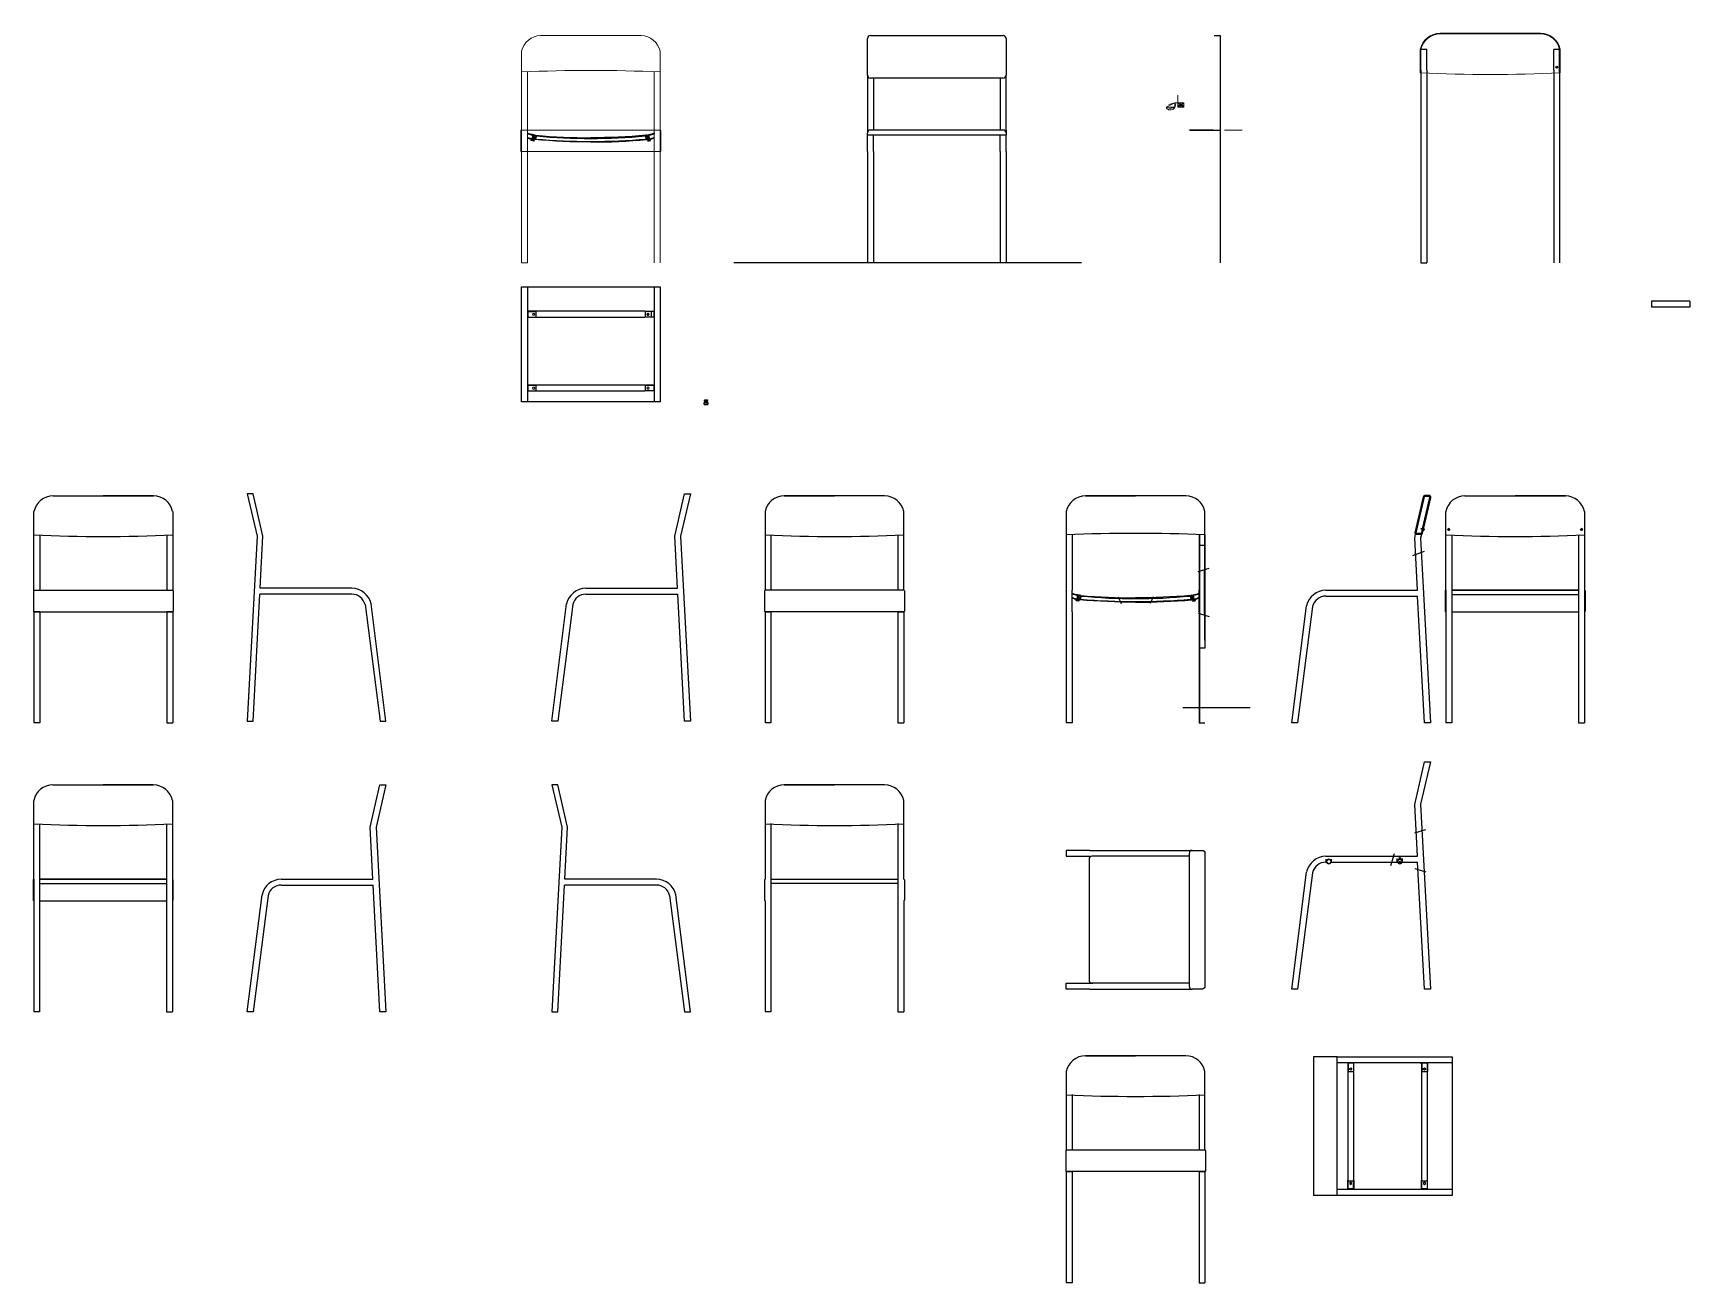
# Model space of a CAD drawing. Header units: millimetres. Extents: x 2935 to 3497, y 1209 to 1633.
import ezdxf

# ---------------------------------------------------------------- set-up
doc = ezdxf.new("R2010")
doc.units = ezdxf.units.MM
for name, color, linetype, lineweight in [('A-ANNO-DIMS', 3, 'Continuous', 18), ('A-DETL-MCUT', 4, 'Continuous', 25), ('A-FURN', 8, 'Continuous', 18)]:
    doc.layers.add(name, color=color, linetype=linetype, lineweight=lineweight)
for name, color, linetype in [('giunzioni', 3, 'Continuous'), ('rosso', 1, 'Continuous'), ('sezione', 6, 'Continuous')]:
    doc.layers.add(name, color=color, linetype=linetype)
doc.layers.add('INFO', color=2, linetype='Continuous', transparency=0.2)
pattern_1 = [(45, (-184.62583, 155.94865), (-0.0883883476, 0.0883883476), []), (45, (-184.53758, 155.94865), (-0.0883883476, 0.0883883476), [0.06, -0.025])]
pattern_2 = [(135, (-184.62583, 155.94865), (-0.0883883476, -0.0883883476), []), (135, (-184.62583, 156.0369), (-0.0883883476, -0.0883883476), [0.06, -0.025])]

msp = doc.modelspace()

# ---------------------------------------------------------------- hatches: boundary and pattern name
h = msp.add_hatch()
h.set_pattern_fill('JIS_STN_2.5', color=252, scale=0.05, angle=90)
h.set_pattern_definition(pattern_2)
h.paths.add_polyline_path([(3102.82, 1598.88), (3102.82, 1598.96, 0.041027), (3104.59, 1598.39), (3104.57, 1598.31, -0.042657)])
h.paths.add_polyline_path([(3102.82, 1597.47), (3102.82, 1597.53, 0.052346), (3104.46, 1596.99), (3104.45, 1596.94, -0.053074)])
h.paths.add_polyline_path([(3105.28, 1598.17), (3105.3, 1598.25), (3105.7, 1598.19), (3105.68, 1598.11), (3105.33, 1596.8, -0.013502), (3104.89, 1596.86), (3104.9, 1596.91, 0.023648), (3105.28, 1596.86), (3105.62, 1598.12)])
h = msp.add_hatch()
h.set_pattern_fill('JIS_STN_2.5', color=252, scale=0.05)
h.set_pattern_definition(pattern_1)
h.paths.add_polyline_path([(3103.96, 1598.55), (3103.98, 1598.6), (3104.6, 1598.44), (3104.59, 1598.39, -0.014209)])
h.paths.add_polyline_path([(3103.59, 1597.13), (3103.6, 1597.17, 0.021931), (3104.28, 1596.98), (3104.28, 1596.97), (3104.28, 1596.97), (3104.27, 1596.94)])
h = msp.add_hatch()
h.set_pattern_fill('JIS_STN_2.5', color=252, scale=0.05)
h.set_pattern_definition(pattern_1)
edge = h.paths.add_edge_path()
edge.add_line((3105.7, 1598.19), (3105.3, 1598.25))
edge.add_line((3105.3, 1598.25), (3105.31, 1598.3))
edge.add_line((3105.31, 1598.3), (3105.72, 1598.24))
edge.add_arc((3124.42, 1800.82), 203.45, 264.7247, 269.9709)
edge.add_line((3124.32, 1597.37), (3124.31, 1595.94))
edge.add_arc((3124.67, 1826.56), 230.61, 265.1872, 269.911, ccw=False)
edge.add_arc((3106.19, 1605.03), 8.31, 262.1002, 264.0197, ccw=False)
edge.add_line((3105.05, 1596.79), (3105.05, 1596.83))
edge.add_line((3105.05, 1596.83), (3105.33, 1596.8))
edge.add_line((3105.33, 1596.8), (3105.7, 1598.19))
edge = h.paths.add_edge_path()
edge.add_line((3105.87, 1598.04), (3105.58, 1596.94))
edge.add_arc((3124.82, 1828.88), 232.74, 265.258, 269.8769)
edge.add_line((3124.32, 1596.14), (3124.32, 1597.18))
edge.add_arc((3122.78, 1763.35), 166.17, 264.1602, 270.5312, ccw=False)
h = msp.add_hatch()
h.set_pattern_fill('JIS_STN_2.5', color=252, scale=0.05)
h.set_pattern_definition(pattern_1)
edge = h.paths.add_edge_path()
edge.add_line((3142.93, 1598.19), (3143.34, 1598.25))
edge.add_line((3143.34, 1598.25), (3143.33, 1598.3))
edge.add_line((3143.33, 1598.3), (3142.92, 1598.24))
edge.add_arc((3124.22, 1800.82), 203.45, 270.0291, 275.2753, ccw=False)
edge.add_line((3124.32, 1597.37), (3124.32, 1595.94))
edge.add_arc((3123.97, 1826.56), 230.61, 270.089, 274.8128)
edge.add_arc((3142.45, 1605.03), 8.31, 275.9803, 277.8998)
edge.add_line((3143.59, 1596.79), (3143.58, 1596.83))
edge.add_line((3143.58, 1596.83), (3143.3, 1596.8))
edge.add_line((3143.3, 1596.8), (3142.93, 1598.19))
edge = h.paths.add_edge_path()
edge.add_line((3142.77, 1598.04), (3143.06, 1596.94))
edge.add_arc((3123.82, 1828.88), 232.74, 270.1231, 274.742, ccw=False)
edge.add_line((3124.32, 1596.14), (3124.32, 1597.18))
edge.add_arc((3125.86, 1763.35), 166.17, 269.4688, 275.8398)
h = msp.add_hatch()
h.set_pattern_fill('JIS_STN_2.5', color=252, scale=0.05, angle=90)
h.set_pattern_definition(pattern_2)
h.paths.add_polyline_path([(3145.82, 1598.88), (3145.82, 1598.96, -0.041027), (3144.05, 1598.39), (3144.06, 1598.31, 0.042657)])
h.paths.add_polyline_path([(3145.82, 1597.47), (3145.82, 1597.53, -0.052346), (3144.18, 1596.99), (3144.19, 1596.94, 0.053074)])
h.paths.add_polyline_path([(3143.35, 1598.17), (3143.34, 1598.25), (3142.93, 1598.19), (3142.95, 1598.11), (3143.3, 1596.8, 0.013502), (3143.75, 1596.86), (3143.74, 1596.91, -0.023648), (3143.36, 1596.86), (3143.02, 1598.12)])
h = msp.add_hatch()
h.set_pattern_fill('JIS_STN_2.5', color=252, scale=0.05)
h.set_pattern_definition(pattern_1)
h.paths.add_polyline_path([(3144.67, 1598.55), (3144.66, 1598.6), (3144.04, 1598.44), (3144.05, 1598.39, 0.014209)])
h.paths.add_polyline_path([(3145.05, 1597.13), (3145.04, 1597.17, -0.021931), (3144.36, 1596.98), (3144.36, 1596.97), (3144.36, 1596.97), (3144.36, 1596.94)])
h = msp.add_hatch()
h.set_pattern_fill('JIS_STN_2.5', color=252, scale=0.05, angle=90)
h.paths.add_polyline_path([(3408.89, 1475.4, 0.48287), (3408.19, 1476.28), (3407.2, 1476.28, 0.345885), (3406.5, 1475.72), (3403.7, 1463.5, 0.481774), (3404.19, 1462.89), (3405.58, 1462.89, 0.348636), (3406.07, 1463.28)])
h.paths.add_polyline_path([(3406.69, 1475.67, -0.345118), (3407.2, 1476.08), (3408.19, 1476.08, -0.482826), (3408.7, 1475.44), (3406.22, 1464.79), (3406.22, 1464.77), (3406.28, 1464.76), (3406.29, 1464.58), (3406.17, 1464.61), (3405.87, 1463.32, -0.348636), (3405.58, 1463.09), (3404.19, 1463.09, -0.481774), (3403.9, 1463.46)], flags=16)
h = msp.add_hatch()
h.set_pattern_fill('JIS_STN_2.5', color=252, scale=0.05)
h.paths.add_polyline_path([(3406.15, 1464.61), (3406.15, 1464.62), (3406.06, 1464.64), (3405.76, 1463.38, -0.348351), (3405.57, 1463.23), (3404.21, 1463.23, -0.481903), (3404.02, 1463.47), (3406.81, 1475.65, -0.349616), (3407.2, 1475.96), (3408.19, 1475.96, -0.483091), (3408.58, 1475.47), (3406.09, 1464.8), (3406.19, 1464.78), (3408.68, 1475.45, 0.48309), (3408.19, 1476.06), (3407.2, 1476.06, 0.353543), (3406.71, 1475.66), (3403.92, 1463.46, 0.486058), (3404.19, 1463.1), (3405.57, 1463.1), (3405.59, 1463.1, 0.314072), (3405.85, 1463.32)])
h = msp.add_hatch()
h.set_pattern_fill('JIS_STN_2.5', color=252, scale=0.05, angle=90)
h.paths.add_polyline_path([(3330.44, 1424.44), (3330.58, 1424.44), (3330.58, 1459.37), (3330.44, 1459.37)])
h = msp.add_hatch()
h.set_pattern_fill('JIS_STN_2.5', color=252, scale=0.05, angle=90)
h.paths.add_polyline_path([(3332.44, 1451.07), (3332.3, 1451.02), (3332.3, 1435.59), (3332.44, 1435.54)])
h = msp.add_hatch()
h.set_pattern_fill('JIS_STN_2.5', color=252, scale=0.05, angle=90)
h.paths.add_polyline_path([(3287.44, 1442.93), (3287.44, 1443.01, 0.041027), (3289.21, 1442.44), (3289.2, 1442.36, -0.042657)])
h.paths.add_polyline_path([(3287.44, 1441.52), (3287.44, 1441.58, 0.052346), (3289.08, 1441.04), (3289.07, 1440.99, -0.053074)])
h.paths.add_polyline_path([(3289.91, 1442.22), (3289.93, 1442.3), (3290.33, 1442.24), (3290.31, 1442.16), (3289.96, 1440.85, -0.013502), (3289.51, 1440.91), (3289.52, 1440.96, 0.023648), (3289.9, 1440.91), (3290.24, 1442.17)])
h = msp.add_hatch()
h.set_pattern_fill('JIS_STN_2.5', color=252, scale=0.05, angle=90)
h.paths.add_polyline_path([(3330.44, 1442.93), (3330.44, 1443.01, -0.041027), (3328.67, 1442.44), (3328.69, 1442.36, 0.042657)])
h.paths.add_polyline_path([(3330.44, 1441.52), (3330.44, 1441.58, -0.052346), (3328.8, 1441.04), (3328.81, 1440.99, 0.053074)])
h.paths.add_polyline_path([(3327.98, 1442.22), (3327.96, 1442.3), (3327.56, 1442.24), (3327.58, 1442.16), (3327.93, 1440.85, 0.013502), (3328.37, 1440.91), (3328.36, 1440.96, -0.023648), (3327.98, 1440.91), (3327.65, 1442.17)])
h = msp.add_hatch()
h.set_pattern_fill('JIS_STN_2.5', color=252, scale=0.05)
h.paths.add_polyline_path([(3288.59, 1442.6), (3288.6, 1442.65), (3289.22, 1442.49), (3289.21, 1442.44, -0.014209)])
h.paths.add_polyline_path([(3288.21, 1441.18), (3288.22, 1441.22, 0.021931), (3288.91, 1441.03), (3288.9, 1441.02), (3288.9, 1441.02), (3288.9, 1440.99)])
h = msp.add_hatch()
h.set_pattern_fill('JIS_STN_2.5', color=252, scale=0.05)
edge = h.paths.add_edge_path()
edge.add_line((3290.33, 1442.24), (3289.93, 1442.3))
edge.add_line((3289.93, 1442.3), (3289.94, 1442.35))
edge.add_line((3289.94, 1442.35), (3290.34, 1442.29))
edge.add_arc((3309.05, 1644.87), 203.45, 264.7247, 269.9709)
edge.add_line((3308.94, 1441.42), (3308.94, 1440))
edge.add_arc((3309.3, 1670.61), 230.61, 265.1872, 269.911, ccw=False)
edge.add_arc((3290.82, 1449.08), 8.31, 262.1002, 264.0197, ccw=False)
edge.add_line((3289.67, 1440.84), (3289.68, 1440.88))
edge.add_line((3289.68, 1440.88), (3289.96, 1440.85))
edge.add_line((3289.96, 1440.85), (3290.33, 1442.24))
edge = h.paths.add_edge_path()
edge.add_line((3290.5, 1442.09), (3290.2, 1440.99))
edge.add_arc((3309.44, 1672.93), 232.74, 265.258, 269.8769)
edge.add_line((3308.94, 1440.19), (3308.94, 1441.23))
edge.add_arc((3307.4, 1607.4), 166.17, 264.1602, 270.5312, ccw=False)
h = msp.add_hatch()
h.set_pattern_fill('JIS_STN_2.5', color=252, scale=0.05)
edge = h.paths.add_edge_path()
edge.add_line((3327.56, 1442.24), (3327.96, 1442.3))
edge.add_line((3327.96, 1442.3), (3327.95, 1442.35))
edge.add_line((3327.95, 1442.35), (3327.55, 1442.29))
edge.add_arc((3308.84, 1644.87), 203.45, 270.0291, 275.2753, ccw=False)
edge.add_line((3308.94, 1441.42), (3308.95, 1440))
edge.add_arc((3308.59, 1670.61), 230.61, 270.089, 274.8128)
edge.add_arc((3327.07, 1449.08), 8.31, 275.9803, 277.8998)
edge.add_line((3328.22, 1440.84), (3328.21, 1440.88))
edge.add_line((3328.21, 1440.88), (3327.93, 1440.85))
edge.add_line((3327.93, 1440.85), (3327.56, 1442.24))
edge = h.paths.add_edge_path()
edge.add_line((3327.39, 1442.09), (3327.68, 1440.99))
edge.add_arc((3308.44, 1672.93), 232.74, 270.1231, 274.742, ccw=False)
edge.add_line((3308.94, 1440.19), (3308.94, 1441.23))
edge.add_arc((3310.48, 1607.4), 166.17, 269.4688, 275.8398)
h = msp.add_hatch()
h.set_pattern_fill('JIS_STN_2.5', color=252, scale=0.05)
h.paths.add_polyline_path([(3329.3, 1442.6), (3329.29, 1442.65), (3328.66, 1442.49), (3328.67, 1442.44, 0.014209)])
h.paths.add_polyline_path([(3329.68, 1441.18), (3329.66, 1441.22, -0.021931), (3328.98, 1441.03), (3328.98, 1441.02), (3328.98, 1441.02), (3328.99, 1440.99)])
h = msp.add_hatch()
h.set_pattern_fill('JIS_STN_2.5', color=252, scale=0.05, angle=90)
edge = h.paths.add_edge_path()
edge.add_ellipse((3398.49, 1353.26), major_axis=(0.345, 0), ratio=0.419241, start_angle=339.8271, end_angle=560.1729)
edge.add_ellipse((3398.49, 1353.16), major_axis=(0.345, 0), ratio=0.419241, start_angle=20.1729, end_angle=159.8271, ccw=False)
edge = h.paths.add_edge_path()
edge.add_ellipse((3398.49, 1351.88), major_axis=(0.345, 0), ratio=0.54576, start_angle=347.9343, end_angle=552.0657)
edge.add_ellipse((3398.49, 1351.8), major_axis=(0.345, 0), ratio=0.54576, start_angle=158.8268, end_angle=167.9343, ccw=False)
edge.add_ellipse((3398.49, 1351.8), major_axis=(0.345, 0), ratio=0.54576, start_angle=21.1732, end_angle=158.8268, ccw=False)
edge.add_ellipse((3398.49, 1351.8), major_axis=(0.345, 0), ratio=0.54576, start_angle=12.0657, end_angle=21.1732, ccw=False)
h = msp.add_hatch()
h.set_pattern_fill('JIS_STN_2.5', color=252, scale=0.05, angle=90)
edge = h.paths.add_edge_path(flags=16)
edge.add_arc((3398.49, 1351.95), 0.816, 12.1622, 167.8378)
edge.add_arc((3398.49, 1352.29), 0.816, 192.1622, 347.8378)
edge = h.paths.add_edge_path()
edge.add_arc((3398.49, 1351.95), 0.916, 10.8558, 169.1821)
edge.add_arc((3398.49, 1352.29), 0.916, 190.9085, 349.1336)

# ---------------------------------------------------------------- linework, layer by layer
for p, q in [((3218.06, 1618.61), (3218.06, 1631.01)), ((3219.06, 1632.01), (3264.06, 1632.01)), ((3265.06, 1631.01), (3265.06, 1618.61)), ((3264.06, 1617.61), (3219.06, 1617.61)), ((3220.06, 1617.61), (3220.06, 1600.01)), ((3263.06, 1617.61), (3263.06, 1600.01)), ((3263.06, 1617.61), (3263.06, 1600.01)), ((3265.06, 1617.61), (3265.06, 1618.61)), ((3104.27, 1596.94), (3103.59, 1597.13)), ((3103.96, 1598.55), (3103.98, 1598.6)), ((3104.6, 1598.44), (3103.98, 1598.6)), ((3104.27, 1596.94), (3104.28, 1596.98)), ((3104.46, 1596.99), (3104.45, 1596.94)), ((3104.59, 1598.39), (3104.6, 1598.44)), ((3104.89, 1596.86), (3104.9, 1596.91)), ((3105.05, 1596.79), (3105.05, 1596.83)), ((3105.62, 1598.12), (3105.28, 1596.86)), ((3105.68, 1598.11), (3105.33, 1596.8)), ((3105.35, 1596.85), (3105.33, 1596.8)), ((3105.87, 1598.04), (3105.58, 1596.94)), ((3105.68, 1598.11), (3105.7, 1598.19)), ((3124.32, 1597.37), (3125.57, 1597.37)), ((3142.77, 1598.04), (3143.06, 1596.94)), ((3142.95, 1598.11), (3142.93, 1598.19)), ((3142.95, 1598.11), (3143.3, 1596.8)), ((3143.02, 1598.12), (3143.36, 1596.86)), ((3143.29, 1596.85), (3143.3, 1596.8)), ((3143.59, 1596.79), (3143.58, 1596.83)), ((3143.75, 1596.86), (3143.74, 1596.91)), ((3144.04, 1598.44), (3144.66, 1598.6)), ((3144.05, 1598.39), (3144.04, 1598.44)), ((3144.18, 1596.99), (3144.19, 1596.94)), ((3144.36, 1596.94), (3145.05, 1597.13)), ((3144.36, 1596.94), (3144.36, 1596.98)), ((3144.67, 1598.55), (3144.66, 1598.6)), ((3218.06, 1598.26), (3218.06, 1599.01)), ((3265.06, 1598.26), (3218.06, 1598.26)), ((3218.06, 1592.7), (3218.06, 1598.26)), ((3263.76, 1600.01), (3219.06, 1600.01)), ((3220.06, 1592.7), (3220.06, 1598.26)), ((3263.06, 1592.7), (3263.06, 1598.26)), ((3264.06, 1600.01), (3263.76, 1600.01)), ((3265.06, 1600.01), (3265.06, 1598.26)), ((3265.06, 1599.01), (3265.06, 1598.26)), ((3265.06, 1592.7), (3265.06, 1598.26)), ((3218.06, 1592.7), (3218.06, 1555.01)), ((3220.06, 1592.7), (3220.06, 1555.01)), ((3263.06, 1592.7), (3263.06, 1555.01)), ((3265.06, 1592.7), (3265.06, 1555.01)), ((3100.82, 1546.92), (3124.32, 1546.92)), ((3102.82, 1546.92), (3102.82, 1507.92)), ((3102.82, 1546.92), (3102.82, 1541.6)), ((3145.82, 1546.92), (3145.82, 1507.92)), ((3142.67, 1538.59), (3105.97, 1538.59)), ((3142.67, 1538.59), (3144.71, 1538.59)), ((3142.87, 1536.59), (3142.87, 1538.59)), ((3144.06, 1538.59), (3144.71, 1538.59)), ((3144.71, 1538.59), (3144.71, 1536.59)), ((3145.82, 1538.54), (3144.71, 1538.54)), ((3145.82, 1538.54), (3144.82, 1538.54)), ((3145.62, 1538.54), (3145.62, 1536.64)), ((3145.62, 1538.54), (3145.62, 1536.64)), ((3145.72, 1538.54), (3145.72, 1536.64)), ((3105.97, 1536.59), (3142.67, 1536.59)), ((3144.71, 1536.59), (3142.67, 1536.59)), ((3145.82, 1536.64), (3144.71, 1536.64)), ((2976.14, 1476.06), (2959.11, 1476.06)), ((3189.83, 1476.06), (3206.86, 1476.06)), ((3291.92, 1476.06), (3308.94, 1476.06)), ((3454.58, 1476.06), (3437.55, 1476.06)), ((2937.61, 1462.87), (2937.61, 1444.06)), ((2937.61, 1461.75), (2937.61, 1444.06)), ((2980.61, 1462.87), (2980.61, 1444.06)), ((3185.36, 1462.87), (3185.36, 1444.06)), ((3228.36, 1462.87), (3228.36, 1444.06)), ((3228.36, 1461.75), (3228.36, 1444.06)), ((3287.44, 1462.87), (3287.44, 1444.06)), ((3330.44, 1462.87), (3330.44, 1444.06)), ((3330.44, 1461.75), (3330.44, 1444.06)), ((3330.58, 1462.9), (3330.58, 1444.09)), ((3332.3, 1462.9), (3332.3, 1444.09)), ((3332.44, 1462.87), (3332.44, 1444.06)), ((3332.44, 1461.75), (3332.44, 1444.06)), ((3416.05, 1462.7), (3416.05, 1444.06)), ((3416.05, 1461.75), (3416.05, 1444.06)), ((3459.05, 1462.71), (3459.05, 1444.06)), ((3330.44, 1459.37), (3332.44, 1459.37)), ((3330.44, 1459.37), (3331.44, 1459.37)), ((3402.87, 1455.81), (3406.88, 1457.31)), ((3330.14, 1450.37), (3333.88, 1451.5)), ((2935.41, 1443.86), (2935.41, 1436.95)), ((2935.61, 1444.06), (2982.61, 1444.06)), ((2935.61, 1444.06), (2937.61, 1444.06)), ((2980.61, 1444.06), (2982.61, 1444.06)), ((2982.81, 1443.86), (2982.81, 1436.95)), ((3183.16, 1443.86), (3183.16, 1436.95)), ((3230.36, 1444.06), (3183.36, 1444.06)), ((3185.36, 1444.06), (3183.36, 1444.06)), ((3230.36, 1444.06), (3228.36, 1444.06)), ((3230.56, 1443.86), (3230.56, 1436.95)), ((3285.44, 1444.06), (3285.44, 1436.75)), ((3287.44, 1436.75), (3287.44, 1444.06)), ((3330.44, 1443.01), (3330.44, 1444.06)), ((3330.44, 1442.93), (3330.44, 1441.58)), ((3330.58, 1444.09), (3330.58, 1436.77)), ((3332.3, 1444.09), (3332.3, 1427.13)), ((3332.44, 1436.75), (3332.44, 1444.06)), ((3413.85, 1443.86), (3413.85, 1436.95)), ((3414.05, 1444.06), (3414.05, 1436.75)), ((3416.05, 1444.06), (3416.05, 1436.75)), ((3459.05, 1444.06), (3416.05, 1444.06)), ((3416.05, 1444.06), (3459.05, 1444.06)), ((3459.05, 1444.06), (3459.05, 1436.75)), ((3461.05, 1444.06), (3461.05, 1436.75)), ((3461.25, 1443.86), (3461.25, 1436.95)), ((3019.03, 1442.72), (3012.19, 1442.72)), ((3041.46, 1442.72), (3019.03, 1442.72)), ((3043.32, 1442.72), (3041.46, 1442.72)), ((3122.65, 1442.72), (3124.51, 1442.72)), ((3124.51, 1442.72), (3146.94, 1442.72)), ((3146.94, 1442.72), (3153.78, 1442.72)), ((3288.9, 1440.99), (3288.21, 1441.18)), ((3288.59, 1442.6), (3288.6, 1442.65)), ((3289.22, 1442.49), (3288.6, 1442.65)), ((3288.9, 1440.99), (3288.91, 1441.03)), ((3289.08, 1441.04), (3289.07, 1440.99)), ((3289.21, 1442.44), (3289.22, 1442.49)), ((3289.51, 1440.91), (3289.52, 1440.96)), ((3289.67, 1440.84), (3289.68, 1440.88)), ((3290.24, 1442.17), (3289.9, 1440.91)), ((3290.31, 1442.16), (3289.96, 1440.85)), ((3289.97, 1440.9), (3289.96, 1440.85)), ((3290.5, 1442.09), (3290.2, 1440.99)), ((3290.31, 1442.16), (3290.33, 1442.24)), ((3303.04, 1441.84), (3304.07, 1439.51)), ((3308.94, 1441.42), (3310.2, 1441.42)), ((3314.85, 1441.84), (3313.82, 1439.51)), ((3327.39, 1442.09), (3327.68, 1440.99)), ((3327.58, 1442.16), (3327.56, 1442.24)), ((3327.58, 1442.16), (3327.93, 1440.85)), ((3327.65, 1442.17), (3327.98, 1440.91)), ((3327.91, 1440.9), (3327.93, 1440.85)), ((3328.22, 1440.84), (3328.21, 1440.88)), ((3328.37, 1440.91), (3328.36, 1440.96)), ((3328.66, 1442.49), (3329.29, 1442.65)), ((3328.67, 1442.44), (3328.66, 1442.49)), ((3328.8, 1441.04), (3328.81, 1440.99)), ((3328.99, 1440.99), (3328.98, 1441.03)), ((3328.99, 1440.99), (3329.68, 1441.18)), ((3329.3, 1442.6), (3329.29, 1442.65)), ((3330.44, 1436.75), (3330.44, 1441.52)), ((3373.38, 1442.06), (3404.51, 1442.06)), ((3373.38, 1442.06), (3404.51, 1442.06)), ((3416.05, 1442.56), (3459.05, 1442.56)), ((2935.61, 1436.75), (2935.61, 1399.06)), ((2935.61, 1436.75), (2982.61, 1436.75)), ((2937.61, 1436.75), (2935.61, 1436.75)), ((2937.61, 1436.75), (2937.61, 1399.06)), ((2980.61, 1436.75), (2980.61, 1399.06)), ((2982.61, 1436.75), (2980.61, 1436.75)), ((2982.61, 1436.75), (2982.61, 1399.06)), ((3183.36, 1436.75), (3183.36, 1399.06)), ((3230.36, 1436.75), (3183.36, 1436.75)), ((3183.36, 1436.75), (3185.36, 1436.75)), ((3185.36, 1436.75), (3185.36, 1399.06)), ((3228.36, 1436.75), (3228.36, 1399.06)), ((3228.36, 1436.75), (3230.36, 1436.75)), ((3230.36, 1436.75), (3230.36, 1399.06)), ((3285.44, 1436.75), (3285.44, 1399.06)), ((3287.44, 1436.75), (3287.44, 1399.06)), ((3330.14, 1436.24), (3333.88, 1435.11)), ((3330.44, 1436.75), (3330.44, 1399.06)), ((3330.58, 1436.77), (3330.58, 1399.09)), ((3332.44, 1436.75), (3332.44, 1424.44)), ((3414.05, 1436.75), (3414.05, 1399.06)), ((3416.05, 1436.75), (3416.05, 1399.06)), ((3416.05, 1436.75), (3459.05, 1436.75)), ((3459.05, 1436.75), (3459.05, 1399.06)), ((3461.05, 1436.75), (3461.05, 1399.06)), ((3332.44, 1424.44), (3330.44, 1424.44)), ((3324.91, 1404.35), (3347.78, 1404.35)), ((2937.61, 1399.06), (2935.61, 1399.06)), ((2980.61, 1399.06), (2982.61, 1399.06)), ((3185.36, 1399.06), (3183.36, 1399.06)), ((3228.36, 1399.06), (3230.36, 1399.06)), ((3287.44, 1399.06), (3285.44, 1399.06)), ((3330.44, 1399.06), (3332.44, 1399.06)), ((3416.05, 1399.06), (3414.05, 1399.06)), ((3459.05, 1399.06), (3461.05, 1399.06)), ((2976.05, 1378.12), (2959.02, 1378.12)), ((3189.83, 1378.12), (3206.86, 1378.12)), ((2937.52, 1364.76), (2937.52, 1346.12)), ((2980.52, 1364.77), (2980.52, 1346.12)), ((3185.36, 1364.94), (3185.36, 1346.12)), ((3228.36, 1364.94), (3228.36, 1346.12)), ((2937.52, 1363.81), (2937.52, 1346.12)), ((3228.36, 1363.81), (3228.36, 1346.12)), ((3403.55, 1361.82), (3407.29, 1362.95)), ((3293.44, 1355.87), (3285.44, 1355.87)), ((3285.44, 1355.87), (3285.44, 1353.87)), ((3285.44, 1353.87), (3293.44, 1353.87)), ((3293.44, 1355.87), (3328.07, 1355.87)), ((3327.07, 1353.87), (3294.14, 1353.87)), ((3298.06, 1353.87), (3297.06, 1353.87)), ((3322.06, 1353.87), (3318.44, 1353.87)), ((3323.06, 1353.87), (3322.06, 1353.87)), ((3323.11, 1353.87), (3322.11, 1353.87)), ((3322.11, 1353.87), (3322.16, 1353.87)), ((3324.11, 1353.87), (3324.06, 1353.87)), ((3327.07, 1354.87), (3327.07, 1309.87)), ((3374.44, 1353.87), (3404.41, 1353.87)), ((3374.44, 1353.87), (3404.41, 1353.87)), ((3396.51, 1354.66), (3395.36, 1350.69)), ((3397.59, 1352.12), (3397.59, 1353.16)), ((3399.39, 1352.12), (3399.39, 1353.15)), ((3293.14, 1352.87), (3293.14, 1311.87)), ((3373.38, 1351.87), (3373.63, 1351.87)), ((3373.38, 1351.87), (3373.63, 1351.87)), ((3373.54, 1352.12), (3373.54, 1352.87)), ((3375.25, 1351.87), (3397.68, 1351.87)), ((3375.25, 1351.87), (3397.68, 1351.87)), ((3375.34, 1352.12), (3375.34, 1352.87)), ((3398.16, 1351.87), (3398.81, 1351.87)), ((3399.18, 1351.87), (3399.19, 1351.87)), ((3399.3, 1351.87), (3404.51, 1351.87)), ((3399.3, 1351.87), (3404.51, 1351.87)), ((3403.55, 1349.69), (3407.29, 1348.56)), ((2935.32, 1345.92), (2935.32, 1339.01)), ((2935.52, 1346.12), (2935.52, 1338.81)), ((2937.52, 1346.12), (2937.52, 1338.81)), ((2980.52, 1346.12), (2937.52, 1346.12)), ((2937.52, 1346.12), (2980.52, 1346.12)), ((2937.52, 1344.62), (2980.52, 1344.62)), ((2980.52, 1346.12), (2980.52, 1338.81)), ((2982.52, 1346.12), (2982.52, 1338.81)), ((2982.72, 1345.92), (2982.72, 1339.01)), ((3019.44, 1344.12), (3021.3, 1344.12)), ((3021.3, 1344.12), (3043.73, 1344.12)), ((3043.73, 1344.12), (3050.57, 1344.12)), ((3122.24, 1344.12), (3115.4, 1344.12)), ((3144.67, 1344.12), (3122.24, 1344.12)), ((3146.53, 1344.12), (3144.67, 1344.12)), ((3183.16, 1345.92), (3183.16, 1339.01)), ((3185.36, 1346.12), (3185.36, 1338.81)), ((3185.36, 1346.12), (3228.36, 1346.12)), ((3228.36, 1344.62), (3185.36, 1344.62)), ((3228.36, 1346.12), (3228.36, 1338.81)), ((3230.56, 1345.92), (3230.56, 1339.01)), ((2935.52, 1338.81), (2935.52, 1301.12)), ((2937.52, 1338.81), (2937.52, 1301.12)), ((2937.52, 1338.81), (2980.52, 1338.81)), ((2980.52, 1338.81), (2980.52, 1301.12)), ((2982.52, 1338.81), (2982.52, 1301.12)), ((3183.36, 1338.81), (3183.36, 1301.12)), ((3185.36, 1338.81), (3185.36, 1301.12)), ((3228.36, 1338.81), (3228.36, 1301.12)), ((3230.36, 1338.81), (3230.36, 1301.12)), ((3285.44, 1308.87), (3285.44, 1310.87)), ((3285.44, 1310.87), (3294.44, 1310.87)), ((3293.44, 1308.87), (3285.44, 1308.87)), ((3293.44, 1308.87), (3328.07, 1308.87)), ((3327.07, 1310.87), (3294.14, 1310.87)), ((2937.52, 1301.12), (2935.52, 1301.12)), ((2980.52, 1301.12), (2982.52, 1301.12)), ((3185.36, 1301.12), (3183.36, 1301.12)), ((3228.36, 1301.12), (3230.36, 1301.12)), ((3291.92, 1286.31), (3308.94, 1286.31)), ((3369.21, 1285.93), (3369.21, 1238.93)), ((3377.21, 1285.93), (3369.21, 1285.93)), ((3416.21, 1285.93), (3416.21, 1262.43)), ((3416.21, 1283.93), (3377.21, 1283.93)), ((3380.87, 1280.78), (3380.87, 1244.08)), ((3382.87, 1244.08), (3382.87, 1280.78)), ((3405.87, 1280.78), (3405.87, 1244.08)), ((3407.87, 1240.93), (3407.87, 1280.78)), ((3287.44, 1273.13), (3287.44, 1254.31)), ((3330.44, 1273.13), (3330.44, 1254.31)), ((3330.44, 1272.01), (3330.44, 1254.31)), ((3285.24, 1254.11), (3285.24, 1247.2)), ((3332.44, 1254.31), (3285.44, 1254.31)), ((3287.44, 1254.31), (3285.44, 1254.31)), ((3332.44, 1254.31), (3330.44, 1254.31)), ((3332.64, 1254.11), (3332.64, 1247.2)), ((3285.44, 1247), (3285.44, 1209.31)), ((3332.44, 1247), (3285.44, 1247)), ((3285.44, 1247), (3287.44, 1247)), ((3287.44, 1247), (3287.44, 1209.31)), ((3330.44, 1247), (3330.44, 1209.31)), ((3330.44, 1247), (3332.44, 1247)), ((3332.44, 1247), (3332.44, 1209.31)), ((3416.21, 1240.93), (3377.21, 1240.93)), ((3377.21, 1238.93), (3369.21, 1238.93)), ((3287.44, 1209.31), (3285.44, 1209.31)), ((3330.44, 1209.31), (3332.44, 1209.31))]:
    msp.add_line(p, q)
for points in [[(3218.06, 1618.61), (3218.06, 1599.01)], [(3265.06, 1600.01), (3265.06, 1617.61)], [(3104.57, 1598.31), (3104.59, 1598.39)], [(3105.62, 1598.12), (3105.28, 1598.17), (3105.3, 1598.25), (3105.7, 1598.19)], [(3143.02, 1598.12), (3143.35, 1598.17), (3143.34, 1598.25), (3142.93, 1598.19)], [(3144.06, 1598.31), (3144.05, 1598.39)], [(3145.04, 1597.17), (3145.05, 1597.13)], [(3043.32, 1444.72), (3012.3, 1444.72), (3013.21, 1462.32), (3009.9, 1476.72), (3007.88, 1476.72), (3011.23, 1462.35), (3007.88, 1399.72), (3009.89, 1399.72), (3012.19, 1442.72)], [(3122.65, 1444.72), (3153.67, 1444.72), (3152.77, 1462.32), (3156.07, 1476.72), (3158.09, 1476.72), (3154.74, 1462.35), (3158.09, 1399.72), (3156.08, 1399.72), (3153.78, 1442.72)], [(2942.08, 1476.06), (2976.14, 1476.06)], [(3223.89, 1476.06), (3189.83, 1476.06)], [(3325.97, 1476.06), (3291.92, 1476.06)], [(3420.52, 1476.06), (3454.58, 1476.06)], [(2935.61, 1444.06), (2935.61, 1470.75)], [(2982.61, 1470.75), (2982.61, 1444.06)], [(3183.36, 1470.75), (3183.36, 1444.06)], [(3230.36, 1444.06), (3230.36, 1470.75)], [(3285.44, 1470.75), (3285.44, 1444.06)], [(3332.44, 1444.06), (3332.44, 1470.75)], [(3414.05, 1444.06), (3414.05, 1470.75)], [(3461.05, 1470.75), (3461.05, 1444.06)], [(3373.38, 1444.06), (3404.41, 1444.06), (3403.5, 1461.67), (3403.82, 1463.06)], [(3405.76, 1462.92), (3405.47, 1461.69), (3408.82, 1399.06), (3406.81, 1399.06), (3404.51, 1442.06)], [(3405.87, 1463.32), (3406.17, 1464.61)], [(3330.44, 1442.93), (3330.44, 1424.44), (3330.58, 1424.44), (3330.58, 1459.37), (3330.44, 1459.37), (3330.44, 1443.01)], [(3332.3, 1451.02), (3332.44, 1451.07), (3332.44, 1435.54), (3332.3, 1435.59), (3332.3, 1451.02)], [(3330.44, 1441.58), (3330.44, 1442.93)], [(3047.79, 1439.17), (3052.88, 1399.72), (3054.88, 1399.72), (3049.86, 1439.41)], [(3118.18, 1439.17), (3113.09, 1399.72), (3111.09, 1399.72), (3116.11, 1439.41)], [(3288.22, 1441.22), (3288.21, 1441.18)], [(3289.2, 1442.36), (3289.21, 1442.44)], [(3290.24, 1442.17), (3289.91, 1442.22), (3289.93, 1442.3), (3290.33, 1442.24)], [(3327.65, 1442.17), (3327.98, 1442.22), (3327.96, 1442.3), (3327.56, 1442.24)], [(3328.69, 1442.36), (3328.67, 1442.44)], [(3329.66, 1441.22), (3329.68, 1441.18)], [(3368.91, 1438.51), (3363.82, 1399.06), (3361.82, 1399.06), (3366.84, 1438.75)], [(3373.38, 1353.87), (3404.41, 1353.87), (3403.5, 1371.47), (3406.8, 1385.87), (3408.82, 1385.87), (3405.47, 1371.5), (3408.82, 1308.87), (3406.81, 1308.87), (3404.51, 1351.87)], [(2942, 1378.12), (2976.05, 1378.12)], [(3019.44, 1346.12), (3050.46, 1346.12), (3049.55, 1363.73), (3052.85, 1378.12), (3054.88, 1378.12), (3051.53, 1363.76), (3054.88, 1301.12), (3052.86, 1301.12), (3050.57, 1344.12)], [(3146.53, 1346.12), (3115.51, 1346.12), (3116.42, 1363.73), (3113.12, 1378.12), (3111.09, 1378.12), (3114.44, 1363.76), (3111.09, 1301.12), (3113.11, 1301.12), (3115.4, 1344.12)], [(3223.89, 1378.12), (3189.83, 1378.12)], [(2935.52, 1346.12), (2935.52, 1372.81)], [(2982.52, 1372.81), (2982.52, 1346.12)], [(3183.36, 1372.81), (3183.36, 1346.12)], [(3230.36, 1346.12), (3230.36, 1372.81)], [(3368.91, 1348.32), (3363.82, 1308.87), (3361.82, 1308.87), (3366.84, 1348.55)], [(3014.97, 1340.57), (3009.88, 1301.12), (3007.88, 1301.12), (3012.9, 1340.81)], [(3151, 1340.57), (3156.09, 1301.12), (3158.09, 1301.12), (3153.07, 1340.81)], [(3325.97, 1286.31), (3291.92, 1286.31)], [(3285.44, 1281), (3285.44, 1254.31)], [(3332.44, 1254.31), (3332.44, 1281)]]:
    msp.add_lwpolyline(points)
for points in [[(3124.32, 1595.94, -0.020513), (3105.32, 1596.76, -0.008376), (3105.05, 1596.79), (3105.05, 1596.83), (3105.33, 1596.8), (3105.7, 1598.19), (3105.3, 1598.25), (3105.31, 1598.3), (3105.72, 1598.24, 0.022895), (3124.32, 1597.37)], [(3124.32, 1595.94, 0.020513), (3143.31, 1596.76, 0.008376), (3143.59, 1596.79), (3143.58, 1596.83), (3143.3, 1596.8), (3142.93, 1598.19), (3143.34, 1598.25), (3143.33, 1598.3), (3142.92, 1598.24, -0.022895), (3124.32, 1597.37)], [(3406.17, 1464.59), (3405.87, 1463.32, -0.348636), (3405.58, 1463.09), (3404.19, 1463.09, -0.481774), (3403.9, 1463.46), (3406.69, 1475.67, -0.345118), (3407.2, 1476.08)], [(3406.15, 1464.62), (3405.85, 1463.32, -0.314072), (3405.59, 1463.1), (3405.57, 1463.1), (3404.19, 1463.1, -0.486058), (3403.92, 1463.46), (3406.71, 1475.66, -0.353543), (3407.2, 1476.06), (3408.19, 1476.06)], [(3406.06, 1464.64), (3405.76, 1463.38, -0.348351), (3405.57, 1463.23), (3404.21, 1463.23, -0.481903), (3404.02, 1463.47), (3406.81, 1475.65, -0.349616), (3407.2, 1475.96), (3408.19, 1475.96, -0.483091), (3408.58, 1475.47), (3406.09, 1464.8)], [(3408.68, 1475.45, 0.483091), (3408.19, 1476.06, -0.483091), (3408.68, 1475.45), (3406.19, 1464.78)], [(3406.21, 1464.77), (3408.7, 1475.44, 0.483134), (3408.19, 1476.08), (3407.2, 1476.08)], [(3308.94, 1440, -0.020513), (3289.95, 1440.81, -0.008376), (3289.67, 1440.84), (3289.68, 1440.88), (3289.96, 1440.85), (3290.33, 1442.24), (3289.93, 1442.3), (3289.94, 1442.35), (3290.34, 1442.29, 0.022895), (3308.94, 1441.42)], [(3308.94, 1440, 0.020513), (3327.94, 1440.81, 0.008376), (3328.22, 1440.84), (3328.21, 1440.88), (3327.93, 1440.85), (3327.56, 1442.24), (3327.96, 1442.3), (3327.95, 1442.35), (3327.55, 1442.29, -0.022895), (3308.94, 1441.42)], [(3328.07, 1355.87), (3331.44, 1355.87, -0.414214), (3332.44, 1354.87), (3332.44, 1309.87, -0.414214), (3331.44, 1308.87), (3328.07, 1308.87)]]:
    msp.add_lwpolyline(points, format="xyb")
for points in [[(3100.82, 1507.92), (3100.82, 1546.92), (3147.82, 1546.92), (3147.82, 1507.92)], [(3144.05, 1537.54), (3143.87, 1537.85), (3143.51, 1537.85), (3143.33, 1537.54), (3143.51, 1537.22), (3143.87, 1537.22)], [(3377.21, 1285.93), (3416.21, 1285.93), (3416.21, 1238.93), (3377.21, 1238.93)]]:
    msp.add_lwpolyline(points, close=True)
msp.add_lwpolyline([(3403.7, 1463.5), (3406.5, 1475.72, -0.345885), (3407.2, 1476.28), (3408.19, 1476.28, -0.483091), (3408.89, 1475.4), (3406.07, 1463.28, -0.348636), (3405.58, 1462.89), (3404.19, 1462.89, -0.481774)], format="xyb", close=True)
for centre, radius, start, end in [((3219.06, 1631.01), 1, 90, 180), ((3264.06, 1631.01), 1, 0, 90), ((3219.06, 1618.61), 1, 180, 270), ((3264.06, 1618.61), 1, 270, 0), ((3107.17, 1609.44), 11.35, 247.4763, 256.8737), ((3107, 1608.86), 10.82, 247.2963, 257.0668), ((3106.2, 1605.07), 8.26, 245.8429, 257.8288), ((3106.12, 1604.86), 8.1, 245.9207, 258.0729), ((3106.2, 1605.07), 8.31, 260.9256, 264.0197), ((3105.61, 1600.9), 4.05, 259.909, 265.3277), ((3124.82, 1828.88), 232.74, 265.258, 269.8769), ((3122.78, 1763.35), 166.17, 264.1602, 270.5324), ((3125.86, 1763.35), 166.17, 269.4676, 275.8398), ((3123.82, 1828.88), 232.74, 270.1231, 274.742), ((3142.44, 1605.07), 8.31, 275.9803, 279.0744), ((3143.03, 1600.9), 4.05, 274.6723, 280.091), ((3141.47, 1609.44), 11.35, 283.1263, 292.5237), ((3141.64, 1608.86), 10.82, 282.9332, 292.7037), ((3142.44, 1605.07), 8.26, 282.1712, 294.1571), ((3142.51, 1604.86), 8.1, 281.9271, 294.0793), ((3219.06, 1599.01), 1, 90, 180), ((3264.06, 1599.01), 1, 0, 90), ((2942.24, 1469.27), 6.79, 91.3429, 167.4024), ((2975.98, 1469.27), 6.79, 12.5976, 88.6571), ((3189.99, 1469.27), 6.79, 91.3429, 167.4024), ((3223.73, 1469.27), 6.79, 12.5976, 88.6571), ((3292.07, 1469.27), 6.79, 91.3429, 167.4024), ((3325.81, 1469.27), 6.79, 12.5976, 88.6571), ((3420.68, 1469.27), 6.79, 91.3429, 167.4024), ((3454.42, 1469.27), 6.79, 12.5976, 88.6571), ((2959.11, 1987.57), 525.31, 267.436, 272.564), ((3206.86, 1987.57), 525.31, 267.436, 272.564), ((3308.94, 938.01), 525.31, 87.436, 92.564), ((3437.55, 1987.57), 525.31, 267.436, 272.564), ((2935.69, 1443.78), 0.293, 106.1663, 163.8337), ((2982.53, 1443.78), 0.293, 16.1663, 73.8337), ((3043.24, 1437.94), 6.78, 12.4931, 89.3401), ((3122.73, 1437.94), 6.78, 90.6599, 167.5069), ((3183.44, 1443.78), 0.293, 106.1663, 163.8337), ((3230.28, 1443.78), 0.293, 16.1663, 73.8337), ((3291.79, 1453.49), 11.35, 247.4763, 256.8737), ((3291.62, 1452.91), 10.82, 247.2963, 257.0668), ((3326.1, 1453.49), 11.35, 283.1263, 292.5237), ((3326.27, 1452.91), 10.82, 282.9332, 292.7037), ((3373.46, 1437.28), 6.78, 90.6599, 167.5069), ((3414.13, 1443.78), 0.293, 106.1663, 163.8337), ((3460.97, 1443.78), 0.293, 16.1663, 73.8337), ((3043.36, 1438.17), 4.55, 12.6728, 90.4312), ((3122.61, 1438.17), 4.55, 89.5688, 167.3272), ((3290.83, 1449.12), 8.26, 245.8429, 257.8288), ((3290.75, 1448.92), 8.1, 245.9207, 258.0729), ((3290.83, 1449.12), 8.31, 260.9256, 264.0197), ((3290.23, 1444.95), 4.05, 259.909, 265.3277), ((3309.44, 1672.93), 232.74, 265.258, 269.8769), ((3307.4, 1607.4), 166.17, 264.1602, 270.5324), ((3310.48, 1607.4), 166.17, 269.4676, 275.8398), ((3308.44, 1672.93), 232.74, 270.1231, 274.742), ((3327.06, 1449.12), 8.31, 275.9803, 279.0744), ((3327.65, 1444.95), 4.05, 274.6723, 280.091), ((3327.06, 1449.12), 8.26, 282.1712, 294.1571), ((3327.14, 1448.92), 8.1, 281.9271, 294.0793), ((3373.35, 1437.51), 4.55, 89.5688, 167.3272), ((2935.69, 1437.03), 0.293, 196.1663, 253.8337), ((2982.53, 1437.03), 0.293, 286.1663, 343.8337), ((3183.44, 1437.03), 0.293, 196.1663, 253.8337), ((3230.28, 1437.03), 0.293, 286.1663, 343.8337), ((3414.13, 1437.03), 0.293, 196.1663, 253.8337), ((3460.97, 1437.03), 0.293, 286.1663, 343.8337), ((2942.15, 1371.33), 6.79, 91.3429, 167.4024), ((2975.89, 1371.33), 6.79, 12.5976, 88.6571), ((3189.99, 1371.33), 6.79, 91.3429, 167.4024), ((3223.73, 1371.33), 6.79, 12.5976, 88.6571), ((2959.02, 1889.63), 525.31, 267.436, 272.564), ((3206.86, 1889.63), 525.31, 267.436, 272.564), ((3294.14, 1352.87), 1, 90, 180), ((3328.07, 1354.87), 1, 90, 180), ((3373.46, 1347.09), 6.78, 90.6599, 167.5069), ((3373.35, 1347.32), 4.55, 89.5688, 167.3272), ((3374.44, 1351.95), 0.916, 10.8558, 169.1821), ((3374.44, 1352.29), 0.916, 190.9085, 349.1336), ((3374.44, 1351.95), 0.816, 12.1622, 167.8378), ((3374.44, 1352.29), 0.816, 192.1622, 347.8378), ((3398.49, 1351.95), 0.916, 10.8558, 169.1821), ((3398.49, 1352.29), 0.916, 190.9085, 349.1336), ((3398.49, 1351.95), 0.816, 12.1622, 167.8378), ((3398.49, 1352.29), 0.816, 192.1622, 347.8378), ((2935.61, 1345.84), 0.293, 106.1663, 163.8337), ((2982.44, 1345.84), 0.293, 16.1663, 73.8337), ((3019.51, 1339.34), 6.78, 90.6599, 167.5069), ((3019.4, 1339.58), 4.55, 89.5688, 167.3272), ((3146.46, 1339.34), 6.78, 12.4931, 89.3401), ((3146.57, 1339.58), 4.55, 12.6728, 90.4312), ((3183.44, 1345.84), 0.293, 106.1663, 163.8337), ((3230.28, 1345.84), 0.293, 16.1663, 73.8337), ((2935.61, 1339.09), 0.293, 196.1663, 253.8337), ((2982.44, 1339.09), 0.293, 286.1663, 343.8337), ((3183.44, 1339.09), 0.293, 196.1663, 253.8337), ((3230.28, 1339.09), 0.293, 286.1663, 343.8337), ((3294.14, 1311.87), 1, 180, 270), ((3328.07, 1309.87), 1, 180, 270), ((3292.07, 1279.52), 6.79, 91.3429, 167.4024), ((3325.81, 1279.52), 6.79, 12.5976, 88.6571), ((3308.94, 1797.82), 525.31, 267.436, 272.564), ((3285.53, 1254.03), 0.293, 106.1663, 163.8337), ((3332.36, 1254.03), 0.293, 16.1663, 73.8337), ((3285.53, 1247.28), 0.293, 196.1663, 253.8337), ((3332.36, 1247.28), 0.293, 286.1663, 343.8337)]:
    msp.add_arc(centre, radius, start, end)
for centre, ratio in [((3398.49, 1353.26), 0.419241), ((3398.49, 1351.88), 0.54576)]:
    msp.add_ellipse(centre, major_axis=(0.345, 0), ratio=ratio)
for centre, ratio, start_param, end_param in [((3398.49, 1353.16), 0.419241, 0.352084, 2.789508), ((3398.49, 1351.8), 0.54576, 0.210586, 2.931007)]:
    msp.add_ellipse(centre, major_axis=(0.345, 0), ratio=ratio, start_param=start_param, end_param=end_param)
at = {"layer": 'A-ANNO-DIMS'}
for p, q in [((3107.29, 1632.01), (3124.32, 1632.01)), ((3102.82, 1619.78), (3102.82, 1600.01)), ((3145.82, 1619.78), (3145.82, 1600.01)), ((3145.82, 1617.7), (3145.82, 1600.01)), ((3323.27, 1609.23), (3323.27, 1611.81)), ((3319.27, 1607.75), (3322.27, 1609.23)), ((3322.27, 1607.75), (3319.27, 1607.75)), ((3322.27, 1609.23), (3320.17, 1608.67)), ((3322.27, 1607.75), (3320.17, 1607.19)), ((3322.27, 1609.23), (3322.27, 1607.75)), ((3322.27, 1609.23), (3323.27, 1609.23)), ((3323.27, 1609.23), (3325.27, 1609.23)), ((3323.27, 1609.23), (3323.27, 1607.75)), ((3323.27, 1607.75), (3325.27, 1609.23)), ((3323.27, 1609.23), (3325.27, 1607.75)), ((3324.27, 1608.49), (3323.27, 1608.49)), ((3323.27, 1608.49), (3323.37, 1608.49)), ((3323.27, 1607.75), (3325.27, 1607.75)), ((3324.27, 1608.49), (3324.27, 1609.23)), ((3325.27, 1608.49), (3324.27, 1608.49)), ((3324.27, 1607.75), (3324.27, 1608.49)), ((3325.17, 1608.49), (3325.27, 1608.49)), ((3325.27, 1609.23), (3325.27, 1607.75)), ((3100.62, 1599.81), (3100.62, 1592.9)), ((3147.82, 1600.01), (3100.82, 1600.01)), ((3102.82, 1600.01), (3100.82, 1600.01)), ((3100.82, 1600.01), (3100.82, 1592.7)), ((3102.82, 1592.7), (3102.82, 1600.01)), ((3147.82, 1600.01), (3145.82, 1600.01)), ((3145.82, 1600.01), (3145.82, 1592.7)), ((3147.82, 1592.7), (3147.82, 1600.01)), ((3148.02, 1599.81), (3148.02, 1592.9)), ((3333.16, 1600.01), (3327.24, 1600.01)), ((3345.05, 1600.01), (3339.05, 1600.01)), ((3100.82, 1592.7), (3100.82, 1555.01)), ((3147.82, 1592.7), (3100.82, 1592.7)), ((3100.82, 1592.7), (3102.82, 1592.7)), ((3102.82, 1592.7), (3102.82, 1555.01)), ((3145.82, 1592.7), (3145.82, 1555.01)), ((3145.82, 1592.7), (3147.82, 1592.7)), ((3147.82, 1592.7), (3147.82, 1555.01)), ((3102.82, 1555.01), (3100.82, 1555.01))]:
    msp.add_line(p, q, dxfattribs=at)
for points in [[(3141.35, 1632.01), (3107.29, 1632.01)], [(3446.16, 1632.63), (3412.1, 1632.63)], [(3100.82, 1626.7), (3100.82, 1600.01)], [(3147.82, 1600.01), (3147.82, 1626.7)], [(3405.41, 1627.32), (3405.41, 1620.31)], [(3405.63, 1627.32), (3405.63, 1620.31)], [(3452.63, 1620.31), (3452.63, 1627.32)]]:
    msp.add_lwpolyline(points, dxfattribs=at)
for points in [[(3104.58, 1537.54), (3104.77, 1537.85), (3105.13, 1537.85), (3105.31, 1537.54), (3105.13, 1537.22), (3104.77, 1537.22)], [(3104.58, 1512.54), (3104.77, 1512.85), (3105.13, 1512.85), (3105.31, 1512.54), (3105.13, 1512.22), (3104.77, 1512.22)], [(3144.05, 1512.54), (3143.87, 1512.85), (3143.51, 1512.85), (3143.33, 1512.54), (3143.51, 1512.22), (3143.87, 1512.22)]]:
    msp.add_lwpolyline(points, close=True, dxfattribs=at)
for centre, radius, start, end in [((3107.45, 1625.22), 6.79, 91.3429, 167.4024), ((3141.19, 1625.22), 6.79, 12.5976, 88.6571), ((3412.26, 1625.84), 7.02, 91.3429, 167.4024), ((3412.26, 1625.84), 6.79, 91.3429, 167.4024), ((3446, 1625.84), 7.02, 12.5976, 88.6571), ((3446, 1625.84), 6.79, 12.5976, 88.6571), ((3124.32, 1094.91), 525.31, 87.436, 92.564), ((3429.13, 2154.05), 535.22, 267.4598, 272.5402), ((3320.77, 1608.49), 1.67, 206.3116, 26.3116), ((3100.9, 1599.72), 0.293, 106.1663, 163.8337), ((3147.74, 1599.72), 0.293, 16.1663, 73.8337), ((3100.9, 1592.98), 0.293, 196.1663, 253.8337), ((3147.74, 1592.98), 0.293, 286.1663, 343.8337)]:
    msp.add_arc(centre, radius, start, end, dxfattribs=at)
at = {"layer": 'A-DETL-MCUT'}
for p, q in [((3335.55, 1632.01), (3337.57, 1632.01)), ((3412.09, 1632.85), (3446.16, 1632.85)), ((3407.63, 1627.32), (3405.63, 1627.32)), ((3407.63, 1620.31), (3407.63, 1627.32)), ((3452.63, 1627.32), (3450.63, 1627.32)), ((3450.63, 1620.31), (3450.63, 1627.32)), ((3452.63, 1619.36), (3452.63, 1627.32)), ((3452.85, 1619.36), (3452.85, 1627.32)), ((3405.41, 1620.31), (3405.41, 1619.36)), ((3405.63, 1620.31), (3405.63, 1555.01)), ((3407.63, 1620.31), (3407.63, 1555.01)), ((3450.63, 1620.31), (3450.63, 1555.01)), ((3451.6, 1621.33), (3451.45, 1621.33)), ((3451.45, 1621.33), (3451.45, 1621.28)), ((3451.53, 1621.28), (3451.45, 1621.28)), ((3451.6, 1621.28), (3451.53, 1621.28)), ((3451.6, 1621.48), (3451.6, 1621.33)), ((3451.6, 1621.48), (3451.65, 1621.48)), ((3451.6, 1621.21), (3451.6, 1621.28)), ((3451.6, 1621.28), (3451.6, 1621.13)), ((3451.6, 1621.13), (3451.65, 1621.13)), ((3451.65, 1621.48), (3451.65, 1621.33)), ((3451.65, 1621.33), (3451.8, 1621.33)), ((3451.65, 1621.28), (3451.65, 1621.13)), ((3451.65, 1621.28), (3451.8, 1621.28)), ((3451.8, 1621.33), (3451.8, 1621.28)), ((3452.63, 1619.36), (3452.63, 1555.01)), ((3405.63, 1555.01), (3407.63, 1555.01)), ((3105.97, 1538.59), (3103.02, 1538.59)), ((3496.76, 1541.99), (3483.74, 1541.99)), ((3483.74, 1541.99), (3483.74, 1539.99)), ((3496.76, 1539.99), (3483.74, 1539.99)), ((3496.76, 1541.99), (3496.76, 1539.99)), ((3103.02, 1536.59), (3105.97, 1536.59)), ((3105.97, 1513.59), (3103.02, 1513.59)), ((3103.02, 1511.59), (3105.97, 1511.59)), ((3142.67, 1513.59), (3105.97, 1513.59)), ((3105.97, 1511.59), (3142.67, 1511.59)), ((3142.67, 1513.59), (3145.82, 1513.59)), ((3145.62, 1511.59), (3142.67, 1511.59)), ((3162.68, 1506.99), (3162.68, 1507.52)), ((3162.68, 1507.52), (3163.34, 1507.52)), ((3162.68, 1506.99), (3163.99, 1506.99)), ((3162.76, 1508.36), (3163.34, 1508.36)), ((3162.76, 1508.08), (3163.34, 1508.08)), ((3162.76, 1507.92), (3163.34, 1507.92)), ((3162.86, 1508.52), (3162.86, 1508.44)), ((3162.86, 1508.52), (3163.82, 1508.52)), ((3162.86, 1508.36), (3162.86, 1508.44)), ((3162.86, 1508.2), (3162.86, 1508.08)), ((3162.86, 1508.2), (3163.34, 1508.2)), ((3162.86, 1507.52), (3162.86, 1507.76)), ((3162.86, 1507.76), (3163.34, 1507.76)), ((3163.34, 1508.36), (3163.91, 1508.36)), ((3163.82, 1508.2), (3163.34, 1508.2)), ((3163.34, 1508.08), (3163.91, 1508.08)), ((3163.34, 1507.92), (3163.91, 1507.92)), ((3163.34, 1507.76), (3163.82, 1507.76)), ((3163.34, 1507.52), (3163.99, 1507.52)), ((3163.82, 1508.52), (3163.82, 1508.44)), ((3163.82, 1508.36), (3163.82, 1508.44)), ((3163.82, 1508.2), (3163.82, 1508.08)), ((3163.82, 1507.76), (3163.82, 1507.52)), ((3163.99, 1507.52), (3163.99, 1506.99)), ((3414.87, 1464.58), (3414.87, 1464.54)), ((3414.87, 1464.58), (3415.02, 1464.58)), ((3414.95, 1464.54), (3414.87, 1464.54)), ((3415.02, 1464.54), (3414.95, 1464.54)), ((3415.02, 1464.73), (3415.02, 1464.58)), ((3415.02, 1464.73), (3415.07, 1464.73)), ((3415.02, 1464.47), (3415.02, 1464.54)), ((3415.02, 1464.54), (3415.02, 1464.43)), ((3415.02, 1464.43), (3415.07, 1464.43)), ((3415.07, 1464.73), (3415.07, 1464.58)), ((3415.07, 1464.58), (3415.22, 1464.58)), ((3415.07, 1464.54), (3415.07, 1464.43)), ((3415.07, 1464.54), (3415.22, 1464.54)), ((3415.22, 1464.58), (3415.22, 1464.54)), ((3459.87, 1464.58), (3460.02, 1464.58)), ((3459.87, 1464.54), (3459.87, 1464.58)), ((3459.95, 1464.54), (3459.87, 1464.54)), ((3460.02, 1464.54), (3459.95, 1464.54)), ((3460.02, 1464.73), (3460.02, 1464.58)), ((3460.02, 1464.73), (3460.07, 1464.73)), ((3460.02, 1464.47), (3460.02, 1464.54)), ((3460.02, 1464.54), (3460.02, 1464.43)), ((3460.02, 1464.43), (3460.07, 1464.43)), ((3460.07, 1464.73), (3460.07, 1464.58)), ((3460.07, 1464.58), (3460.22, 1464.58)), ((3460.07, 1464.54), (3460.07, 1464.43)), ((3460.07, 1464.54), (3460.22, 1464.54)), ((3460.22, 1464.58), (3460.22, 1464.54)), ((3380.87, 1283.73), (3380.87, 1280.78)), ((3382.87, 1280.78), (3382.87, 1283.73)), ((3405.87, 1283.73), (3405.87, 1280.78)), ((3407.87, 1280.78), (3407.87, 1283.73)), ((3380.87, 1241.13), (3380.87, 1244.08)), ((3382.87, 1244.08), (3382.87, 1240.93)), ((3405.87, 1241.13), (3405.87, 1244.08))]:
    msp.add_line(p, q, dxfattribs=at)
for centre in [(3451.63, 1621.31), (3415.05, 1464.57), (3460.05, 1464.57)]:
    msp.add_circle(centre, 0.307, dxfattribs=at)
for centre, radius, start, end in [((3163.09, 1508.45), 0.342, 195.8328, 227.5415), ((3163.09, 1508.17), 0.342, 195.8328, 227.5415), ((3163.09, 1508.01), 0.342, 195.8328, 227.5415), ((3163.58, 1508.45), 0.342, 312.4585, 344.1672), ((3163.58, 1508.17), 0.342, 312.4585, 344.1672), ((3163.58, 1508.01), 0.342, 312.4585, 344.1672), ((3415.05, 1464.61), 0.307, 355.6472, 184.3528), ((3460.05, 1464.61), 0.307, 355.6472, 184.3528)]:
    msp.add_arc(centre, radius, start, end, dxfattribs=at)
at = {"layer": 'A-FURN'}
for p, q in [((3041.46, 1442.72), (3019.03, 1442.72)), ((3124.51, 1442.72), (3146.94, 1442.72)), ((3021.3, 1344.12), (3043.73, 1344.12)), ((3144.67, 1344.12), (3122.24, 1344.12))]:
    msp.add_line(p, q, dxfattribs=at)
at = {"layer": 'giunzioni'}
for p, q in [((3218.06, 1626.7), (3218.06, 1631.01)), ((3405.41, 1620.31), (3405.63, 1620.31)), ((3290.57, 1555.01), (3172.78, 1555.01)), ((3102.82, 1538.59), (3102.82, 1538.54)), ((3102.82, 1538.54), (3105.77, 1538.54)), ((3102.82, 1538.54), (3102.92, 1538.54)), ((3102.82, 1538.54), (3103.82, 1538.54)), ((3102.82, 1538.54), (3102.92, 1538.54)), ((3102.82, 1538.54), (3103.82, 1538.54)), ((3102.92, 1538.54), (3102.92, 1536.64)), ((3103.02, 1538.54), (3102.92, 1538.54)), ((3102.92, 1538.54), (3103.02, 1538.54)), ((3103.02, 1538.54), (3102.92, 1538.54)), ((3102.92, 1538.54), (3103.02, 1538.54)), ((3103.02, 1538.59), (3103.02, 1536.59)), ((3103.02, 1538.54), (3103.02, 1536.64)), ((3105.77, 1537.59), (3105.77, 1538.54)), ((3102.82, 1537.59), (3102.82, 1536.59)), ((3102.82, 1537.54), (3102.82, 1536.54)), ((3102.82, 1536.59), (3102.82, 1536.64)), ((3102.82, 1536.64), (3105.77, 1536.64)), ((3103.02, 1536.45), (3103.02, 1536.45)), ((3103.02, 1536.22), (3103.02, 1536.28)), ((3103.02, 1534.68), (3103.02, 1534.73)), ((3105.77, 1536.59), (3105.77, 1537.59)), ((3102.82, 1513.54), (3105.77, 1513.54)), ((3102.82, 1513.54), (3102.92, 1513.54)), ((3102.82, 1513.54), (3103.82, 1513.54)), ((3102.82, 1513.54), (3102.92, 1513.54)), ((3102.82, 1513.54), (3103.82, 1513.54)), ((3102.82, 1512.54), (3102.82, 1511.54)), ((3102.82, 1511.64), (3105.77, 1511.64)), ((3102.92, 1513.54), (3102.92, 1511.64)), ((3103.02, 1513.54), (3102.92, 1513.54)), ((3102.92, 1513.54), (3103.02, 1513.54)), ((3103.02, 1513.54), (3102.92, 1513.54)), ((3102.92, 1513.54), (3103.02, 1513.54)), ((3103.02, 1513.59), (3103.02, 1511.59)), ((3103.02, 1513.54), (3103.02, 1511.64)), ((3103.02, 1511.45), (3103.02, 1511.45)), ((3103.02, 1511.22), (3103.02, 1511.28)), ((3105.77, 1512.59), (3105.77, 1513.54)), ((3105.77, 1511.59), (3105.77, 1512.59)), ((3142.87, 1511.59), (3142.87, 1513.54)), ((3145.82, 1513.54), (3142.87, 1513.54)), ((3145.82, 1511.64), (3142.87, 1511.64)), ((3145.62, 1513.59), (3145.62, 1511.59)), ((3145.62, 1513.54), (3145.62, 1511.64)), ((3145.72, 1513.54), (3145.72, 1511.64)), ((3380.51, 1283.73), (3380.56, 1283.73)), ((3380.74, 1283.73), (3380.74, 1283.73)), ((3381.82, 1283.93), (3380.82, 1283.93)), ((3382.82, 1283.93), (3382.82, 1283.83)), ((3382.82, 1283.93), (3382.82, 1282.93)), ((3382.82, 1283.93), (3382.82, 1283.83)), ((3382.82, 1283.73), (3382.82, 1283.83)), ((3382.82, 1283.83), (3382.82, 1283.73)), ((3382.82, 1283.73), (3382.82, 1283.83)), ((3382.82, 1283.83), (3382.82, 1283.73)), ((3403.96, 1283.73), (3404.01, 1283.73)), ((3405.5, 1283.73), (3405.56, 1283.73)), ((3405.73, 1283.73), (3405.73, 1283.73)), ((3406.82, 1283.93), (3405.82, 1283.93)), ((3406.87, 1283.93), (3405.87, 1283.93)), ((3405.87, 1283.93), (3405.92, 1283.93)), ((3407.82, 1283.73), (3405.92, 1283.73)), ((3407.87, 1283.93), (3407.82, 1283.93)), ((3407.82, 1283.93), (3407.82, 1283.83)), ((3407.82, 1283.93), (3407.82, 1282.93)), ((3407.82, 1283.93), (3407.82, 1283.83)), ((3407.82, 1283.73), (3407.82, 1283.83)), ((3407.82, 1283.83), (3407.82, 1283.73)), ((3407.82, 1283.73), (3407.82, 1283.83)), ((3407.82, 1283.83), (3407.82, 1283.73)), ((3382.82, 1241.13), (3380.92, 1241.13)), ((3407.82, 1240.93), (3407.82, 1241.93))]:
    msp.add_line(p, q, dxfattribs=at)
at = {"layer": 'INFO'}
for p, q in [((3102.82, 1536.54), (3102.82, 1532.92)), ((3405.82, 1283.93), (3402.2, 1283.93))]:
    msp.add_line(p, q, dxfattribs=at)
at = {"layer": 'rosso'}
for p, q in [((3104.44, 1596.94), (3104.35, 1596.49)), ((3104.37, 1596.56), (3104.72, 1598.28)), ((3104.81, 1596.47), (3104.37, 1596.56)), ((3104.83, 1596.55), (3104.4, 1596.69)), ((3104.85, 1596.64), (3104.42, 1596.78)), ((3104.86, 1596.72), (3104.43, 1596.86)), ((3104.88, 1596.8), (3104.45, 1596.94)), ((3104.89, 1596.89), (3104.47, 1597.03)), ((3104.91, 1596.97), (3104.48, 1597.11)), ((3104.93, 1597.05), (3104.5, 1597.19)), ((3104.94, 1597.14), (3104.51, 1597.27)), ((3104.96, 1597.22), (3104.53, 1597.36)), ((3104.98, 1597.3), (3104.55, 1597.44)), ((3104.99, 1597.38), (3104.56, 1597.52)), ((3104.57, 1598.31), (3104.59, 1598.39)), ((3104.93, 1598.24), (3104.57, 1598.31)), ((3105.01, 1597.47), (3104.58, 1597.61)), ((3105.31, 1598.3), (3104.6, 1598.44)), ((3105.03, 1597.55), (3104.6, 1597.69)), ((3105.04, 1597.63), (3104.61, 1597.77)), ((3105.06, 1597.72), (3104.63, 1597.85)), ((3105.08, 1597.8), (3104.65, 1597.94)), ((3105.09, 1597.88), (3104.66, 1598.02)), ((3105.11, 1597.97), (3104.68, 1598.1)), ((3105.13, 1598.05), (3104.7, 1598.19)), ((3104.75, 1598.28), (3104.77, 1598.35)), ((3104.77, 1598.35), (3104.78, 1598.4)), ((3104.89, 1596.85), (3104.81, 1596.4)), ((3104.86, 1596.72), (3104.81, 1596.47)), ((3104.85, 1596.64), (3105.16, 1598.2)), ((3104.88, 1596.8), (3104.86, 1596.72)), ((3104.93, 1598.24), (3105.28, 1598.17)), ((3105.01, 1596.36), (3105, 1596.26)), ((3105.01, 1596.36), (3105, 1596.26)), ((3105.11, 1598.21), (3105.13, 1598.33)), ((3105.11, 1598.21), (3105.12, 1598.28)), ((3105.28, 1598.17), (3105.3, 1598.25)), ((3143.33, 1598.3), (3144.04, 1598.44)), ((3143.35, 1598.17), (3143.34, 1598.25)), ((3143.7, 1598.24), (3143.35, 1598.17)), ((3143.79, 1596.64), (3143.48, 1598.2)), ((3143.53, 1598.21), (3143.5, 1598.33)), ((3143.53, 1598.21), (3143.51, 1598.28)), ((3143.51, 1598.05), (3143.94, 1598.19)), ((3143.53, 1597.97), (3143.96, 1598.1)), ((3143.54, 1597.88), (3143.97, 1598.02)), ((3143.56, 1597.8), (3143.99, 1597.94)), ((3143.58, 1597.72), (3144.01, 1597.85)), ((3143.59, 1597.63), (3144.02, 1597.77)), ((3143.61, 1597.55), (3144.04, 1597.69)), ((3143.62, 1596.36), (3143.64, 1596.26)), ((3143.62, 1596.36), (3143.64, 1596.26)), ((3143.63, 1597.47), (3144.06, 1597.61)), ((3143.64, 1597.38), (3144.07, 1597.52)), ((3143.66, 1597.3), (3144.09, 1597.44)), ((3143.68, 1597.22), (3144.11, 1597.36)), ((3143.69, 1597.14), (3144.12, 1597.27)), ((3143.7, 1598.24), (3144.06, 1598.31)), ((3143.71, 1597.05), (3144.14, 1597.19)), ((3143.73, 1596.97), (3144.16, 1597.11)), ((3143.74, 1596.89), (3144.17, 1597.03)), ((3143.74, 1596.85), (3143.83, 1596.4)), ((3143.76, 1596.8), (3144.19, 1596.94)), ((3143.76, 1596.8), (3143.77, 1596.72)), ((3143.77, 1596.72), (3144.2, 1596.86)), ((3143.77, 1596.72), (3143.82, 1596.47)), ((3143.79, 1596.64), (3144.22, 1596.78)), ((3143.81, 1596.55), (3144.24, 1596.69)), ((3143.82, 1596.47), (3144.26, 1596.56)), ((3143.87, 1598.35), (3143.86, 1598.4)), ((3143.89, 1598.28), (3143.87, 1598.35)), ((3144.26, 1596.56), (3143.92, 1598.28)), ((3144.06, 1598.31), (3144.05, 1598.39)), ((3144.2, 1596.94), (3144.28, 1596.49)), ((3405.79, 1464.87), (3405.63, 1464.82)), ((3405.76, 1464.71), (3405.63, 1464.82)), ((3406.37, 1464.57), (3405.76, 1464.71)), ((3406.41, 1464.73), (3405.79, 1464.87)), ((3406.41, 1464.73), (3405.79, 1464.87)), ((3405.88, 1464.88), (3405.89, 1464.65)), ((3405.95, 1464.86), (3405.95, 1464.64)), ((3406.02, 1464.84), (3406.02, 1464.62)), ((3406.08, 1464.83), (3406.08, 1464.61)), ((3406.15, 1464.81), (3406.15, 1464.59)), ((3406.22, 1464.8), (3406.22, 1464.58)), ((3406.28, 1464.78), (3406.29, 1464.56)), ((3406.37, 1464.57), (3406.32, 1464.35)), ((3406.32, 1464.35), (3406.42, 1464.32)), ((3406.41, 1464.73), (3406.37, 1464.57)), ((3406.41, 1464.73), (3406.46, 1464.95)), ((3406.46, 1464.95), (3406.52, 1464.93)), ((3406.56, 1464.92), (3406.52, 1464.93)), ((3406.7, 1464.63), (3406.68, 1464.52)), ((3289.06, 1440.99), (3288.98, 1440.54)), ((3289, 1440.61), (3289.34, 1442.34)), ((3289.44, 1440.52), (3289, 1440.61)), ((3289.45, 1440.61), (3289.02, 1440.74)), ((3289.47, 1440.69), (3289.04, 1440.83)), ((3289.49, 1440.77), (3289.06, 1440.91)), ((3289.5, 1440.86), (3289.07, 1440.99)), ((3289.52, 1440.94), (3289.09, 1441.08)), ((3289.54, 1441.02), (3289.11, 1441.16)), ((3289.55, 1441.1), (3289.12, 1441.24)), ((3289.57, 1441.19), (3289.14, 1441.33)), ((3289.59, 1441.27), (3289.16, 1441.41)), ((3289.6, 1441.35), (3289.17, 1441.49)), ((3289.62, 1441.44), (3289.19, 1441.57)), ((3289.2, 1442.36), (3289.21, 1442.44)), ((3289.56, 1442.29), (3289.2, 1442.36)), ((3289.64, 1441.52), (3289.21, 1441.66)), ((3289.94, 1442.35), (3289.22, 1442.49)), ((3289.65, 1441.6), (3289.22, 1441.74)), ((3289.67, 1441.68), (3289.24, 1441.82)), ((3289.69, 1441.77), (3289.26, 1441.91)), ((3289.7, 1441.85), (3289.27, 1441.99)), ((3289.72, 1441.93), (3289.29, 1442.07)), ((3289.74, 1442.02), (3289.31, 1442.15)), ((3289.75, 1442.1), (3289.32, 1442.24)), ((3289.38, 1442.33), (3289.39, 1442.4)), ((3289.39, 1442.4), (3289.4, 1442.45)), ((3289.52, 1440.9), (3289.43, 1440.45)), ((3289.49, 1440.77), (3289.44, 1440.52)), ((3289.47, 1440.69), (3289.78, 1442.25)), ((3289.5, 1440.86), (3289.49, 1440.77)), ((3289.56, 1442.29), (3289.91, 1442.22)), ((3289.64, 1440.41), (3289.62, 1440.31)), ((3289.64, 1440.41), (3289.62, 1440.31)), ((3289.73, 1442.26), (3289.76, 1442.38)), ((3289.73, 1442.26), (3289.75, 1442.33)), ((3289.91, 1442.22), (3289.93, 1442.3)), ((3327.95, 1442.35), (3328.66, 1442.49)), ((3327.98, 1442.22), (3327.96, 1442.3)), ((3328.33, 1442.29), (3327.98, 1442.22)), ((3328.42, 1440.69), (3328.11, 1442.25)), ((3328.16, 1442.26), (3328.13, 1442.38)), ((3328.16, 1442.26), (3328.14, 1442.33)), ((3328.14, 1442.1), (3328.57, 1442.24)), ((3328.15, 1442.02), (3328.58, 1442.15)), ((3328.17, 1441.93), (3328.6, 1442.07)), ((3328.19, 1441.85), (3328.62, 1441.99)), ((3328.2, 1441.77), (3328.63, 1441.91)), ((3328.22, 1441.68), (3328.65, 1441.82)), ((3328.24, 1441.6), (3328.67, 1441.74)), ((3328.25, 1441.52), (3328.68, 1441.66)), ((3328.25, 1440.41), (3328.27, 1440.31)), ((3328.25, 1440.41), (3328.27, 1440.31)), ((3328.27, 1441.44), (3328.7, 1441.57)), ((3328.29, 1441.35), (3328.71, 1441.49)), ((3328.3, 1441.27), (3328.73, 1441.41)), ((3328.32, 1441.19), (3328.75, 1441.33)), ((3328.33, 1442.29), (3328.69, 1442.36)), ((3328.33, 1441.1), (3328.76, 1441.24)), ((3328.35, 1441.02), (3328.78, 1441.16)), ((3328.37, 1440.94), (3328.8, 1441.08)), ((3328.37, 1440.9), (3328.45, 1440.45)), ((3328.38, 1440.86), (3328.81, 1440.99)), ((3328.38, 1440.86), (3328.4, 1440.77)), ((3328.4, 1440.77), (3328.83, 1440.91)), ((3328.4, 1440.77), (3328.45, 1440.52)), ((3328.42, 1440.69), (3328.85, 1440.83)), ((3328.43, 1440.61), (3328.86, 1440.74)), ((3328.45, 1440.52), (3328.89, 1440.61)), ((3328.5, 1442.4), (3328.49, 1442.45)), ((3328.51, 1442.33), (3328.5, 1442.4)), ((3328.89, 1440.61), (3328.55, 1442.34)), ((3328.69, 1442.36), (3328.67, 1442.44)), ((3328.82, 1440.99), (3328.91, 1440.54)), ((3382.87, 1283.73), (3380.87, 1283.73)), ((3380.87, 1280.98), (3381.87, 1280.98)), ((3380.92, 1283.93), (3380.92, 1280.98)), ((3382.82, 1283.83), (3380.92, 1283.83)), ((3382.82, 1283.73), (3380.92, 1283.73)), ((3381.87, 1280.98), (3382.82, 1280.98)), ((3382.82, 1283.93), (3382.82, 1280.98)), ((3382.82, 1283.93), (3382.82, 1282.93)), ((3407.87, 1283.73), (3405.87, 1283.73)), ((3405.87, 1280.98), (3406.87, 1280.98)), ((3405.92, 1283.93), (3405.92, 1280.98)), ((3407.82, 1283.83), (3405.92, 1283.83)), ((3406.87, 1280.98), (3407.82, 1280.98)), ((3407.82, 1283.93), (3407.82, 1280.98)), ((3407.82, 1283.93), (3407.82, 1282.93)), ((3380.87, 1243.88), (3382.82, 1243.88)), ((3382.87, 1241.13), (3380.87, 1241.13)), ((3380.92, 1240.93), (3380.92, 1243.88)), ((3382.82, 1241.03), (3380.92, 1241.03)), ((3382.82, 1240.93), (3382.82, 1243.88)), ((3405.87, 1243.88), (3407.82, 1243.88)), ((3407.87, 1241.13), (3405.87, 1241.13)), ((3405.92, 1240.93), (3405.92, 1243.88)), ((3407.87, 1241.13), (3405.92, 1241.13)), ((3407.82, 1241.03), (3405.92, 1241.03)), ((3407.82, 1240.93), (3407.82, 1243.88))]:
    msp.add_line(p, q, dxfattribs=at)
for points in [[(3105, 1596.26), (3104.13, 1596.43), (3104.15, 1596.53), (3105.01, 1596.36)], [(3104.44, 1596.94), (3104.28, 1596.97), (3104.19, 1596.52)], [(3105.05, 1596.82), (3104.89, 1596.85)], [(3105.05, 1596.82), (3104.97, 1596.37)], [(3143.58, 1596.82), (3143.75, 1596.85)], [(3143.58, 1596.82), (3143.67, 1596.37)], [(3143.64, 1596.26), (3144.51, 1596.43), (3144.49, 1596.53), (3143.62, 1596.36)], [(3144.2, 1596.94), (3144.36, 1596.97), (3144.44, 1596.52)], [(3289.62, 1440.31), (3288.75, 1440.48), (3288.77, 1440.58), (3289.64, 1440.41)], [(3289.06, 1440.99), (3288.9, 1441.02), (3288.82, 1440.57)], [(3289.68, 1440.87), (3289.51, 1440.91)], [(3289.68, 1440.87), (3289.59, 1440.42)], [(3328.21, 1440.87), (3328.37, 1440.91)], [(3328.21, 1440.87), (3328.3, 1440.42)], [(3328.27, 1440.31), (3329.14, 1440.48), (3329.12, 1440.58), (3328.25, 1440.41)], [(3328.82, 1440.99), (3328.98, 1441.02), (3329.07, 1440.57)]]:
    msp.add_lwpolyline(points, dxfattribs=at)
for points in [[(3381.82, 1282.17), (3382.13, 1281.98), (3382.13, 1281.62), (3381.82, 1281.44), (3381.51, 1281.62), (3381.51, 1281.98)], [(3406.82, 1282.17), (3407.13, 1281.98), (3407.13, 1281.62), (3406.82, 1281.44), (3406.5, 1281.62), (3406.5, 1281.98)], [(3381.82, 1242.7), (3382.13, 1242.88), (3382.13, 1243.24), (3381.82, 1243.42), (3381.51, 1243.24), (3381.51, 1242.88)], [(3406.82, 1242.7), (3407.13, 1242.88), (3407.13, 1243.24), (3406.82, 1243.42), (3406.5, 1243.24), (3406.5, 1242.88)]]:
    msp.add_lwpolyline(points, close=True, dxfattribs=at)
for centre, start, end in [((3406.42, 1464.58), 269.9621, 345.7467), ((3406.45, 1464.69), 347.8605, 63.6451)]:
    msp.add_arc(centre, 0.262, start, end, dxfattribs=at)
at = {"layer": 'sezione'}
for p, q in [((3337.57, 1632.01), (3337.57, 1555.01)), ((3335.16, 1600.01), (3327.24, 1600.01)), ((3327.24, 1600.01), (3337.57, 1600.01))]:
    msp.add_line(p, q, dxfattribs=at)

doc.saveas('drawing.dxf')
